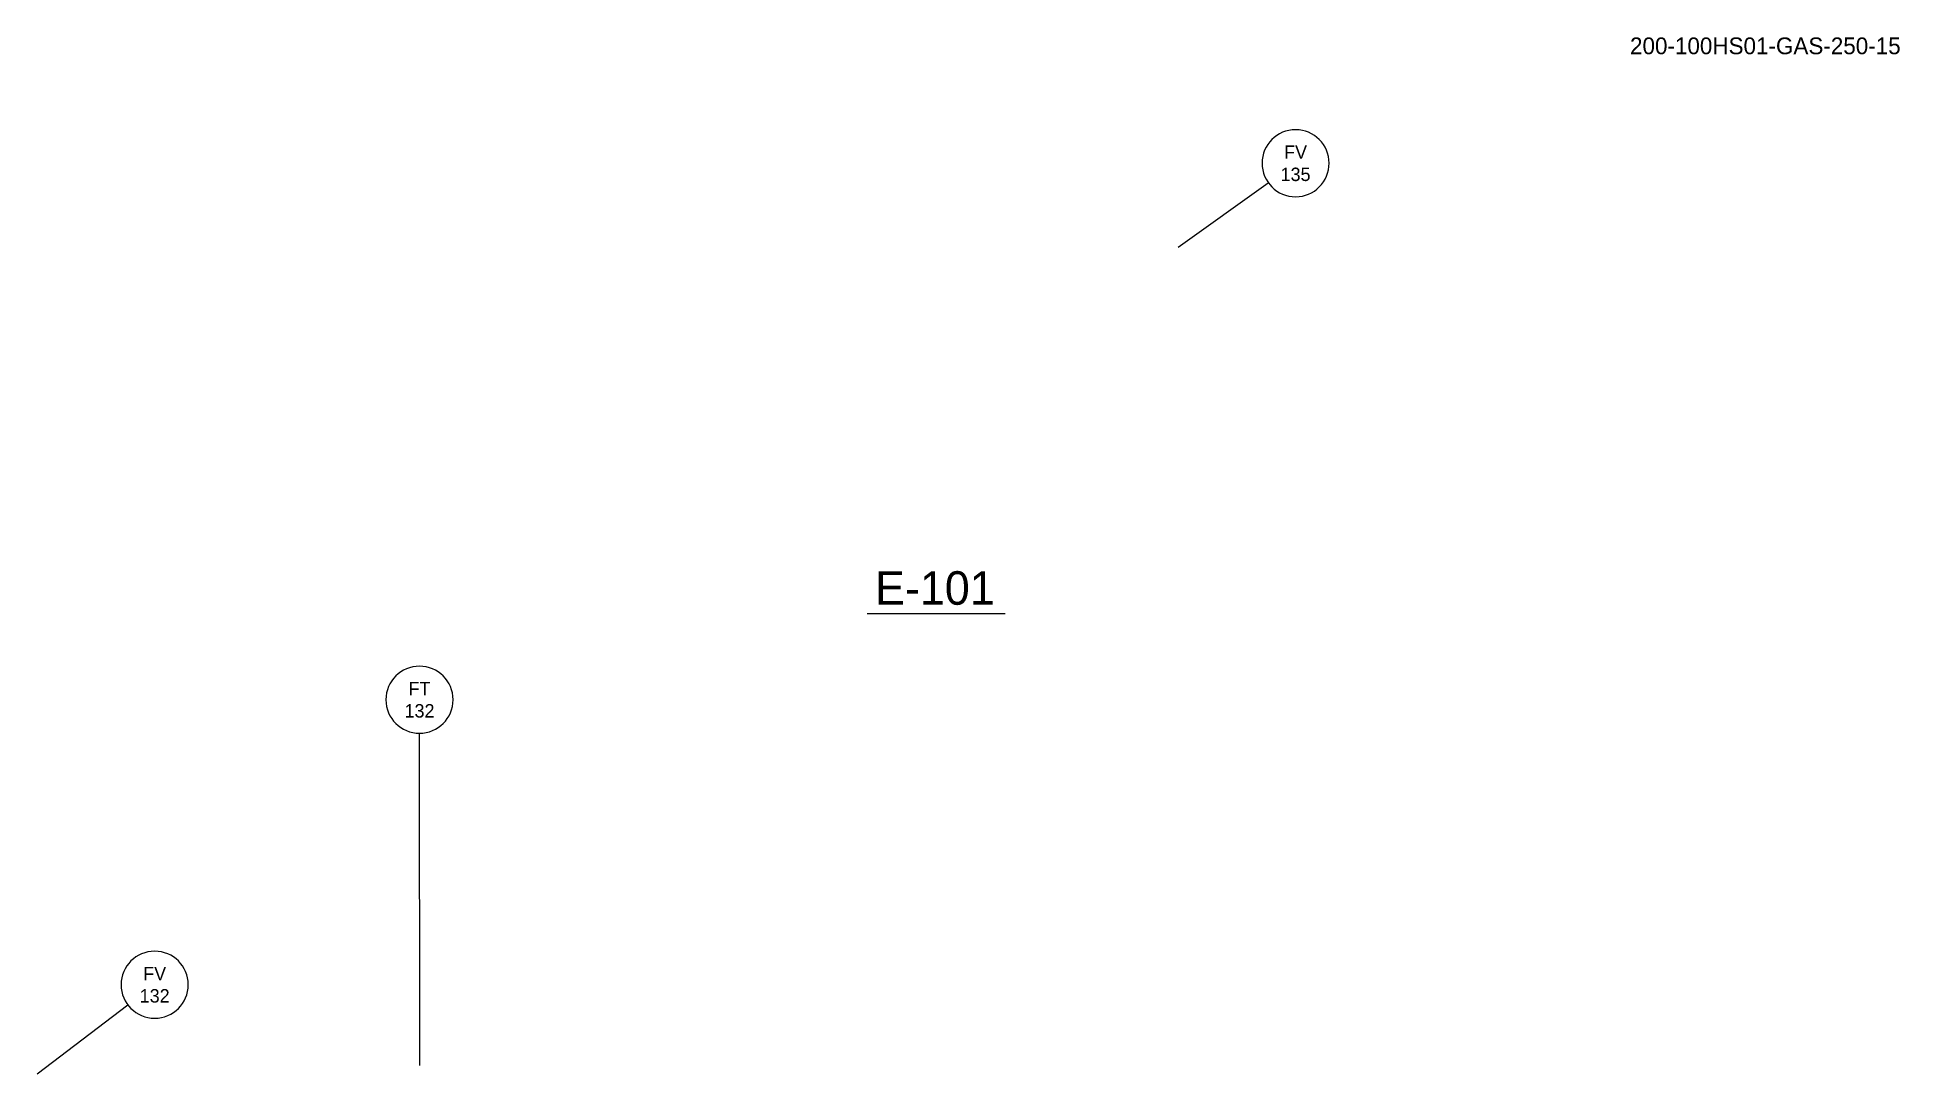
# Model space of a CAD drawing. Header units: millimetres. Extents: x 0 to 578, y 0 to 520.
# Drawn here: x 137 to 414.5, y 176.7 to 331.3 of the extents above; entities that cross this region are included whole.
import ezdxf
from ezdxf.enums import TextEntityAlignment as Align

# ---------------------------------------------------------------- set-up
doc = ezdxf.new("R2010")
doc.units = ezdxf.units.MM
doc.layers.add('Instrument', color=250, linetype='Continuous')
doc.layers.add('Text', color=7, linetype='Continuous')
doc.dimstyles.new('ISO-25', dxfattribs={"dimtxt": 2.5, "dimasz": 2.5, "dimexe": 1.25, "dimexo": 0.625, "dimtad": 1, "dimtxsty": 'Standard', "dimcen": 2.5, "dimadec": 0, "dimazin": 0, "dimtfac": 1, "dimtmove": 0, "dimatfit": 3, "dimfxl": 1, "dimarcsym": 0})

# ---------------------------------------------------------------- blocks, each defined once
blk = doc.blocks.new('*U3')
at = {"color": 0, "linetype": 'ByBlock', "lineweight": -3}
blk.add_line((-0.404, -0.152), (0.42, -0.152), dxfattribs=at)
at = {"color": 0, "linetype": 'ByBlock', "lineweight": -2}
blk.add_attdef('#(Equipment.Tag)', text='', height=0.2, dxfattribs=at).set_placement((0, 0), align=Align.MIDDLE)
blk = doc.blocks.new('*U14')
at = {"color": 0, "linetype": 'ByBlock', "lineweight": -2}
for start, end in [(0, 180), (180, 0)]:
    blk.add_arc((0, 0), 0.25, start, end, dxfattribs=at)
blk.add_wipeout([(-0.12, 0.149), (0.125, 0.151), (0.125, 0.024), (-0.12, 0.024)], dxfattribs=at)
blk.add_wipeout([(-0.144, -0.024), (0.149, -0.024), (0.149, -0.155), (-0.144, -0.155)], dxfattribs=at)
for tag, p in [('#(TargetObject.Type)', (0, 0.083)), ('#(TargetObject.LoopNumber)', (0, -0.083))]:
    blk.add_attdef(tag, text='', height=0.1, dxfattribs=at).set_placement(p, align=Align.MIDDLE_CENTER)
blk = doc.blocks.new('*U13')
at = {"color": 0, "linetype": 'ByBlock', "lineweight": -2}
for start, end in [(0, 180), (180, 0)]:
    blk.add_arc((0, 0), 0.25, start, end, dxfattribs=at)
blk.add_wipeout([(-0.102, 0.149), (0.107, 0.151), (0.107, 0.024), (-0.102, 0.024)], dxfattribs=at)
blk.add_wipeout([(-0.144, -0.024), (0.149, -0.024), (0.149, -0.155), (-0.144, -0.155)], dxfattribs=at)
for tag, p in [('#(TargetObject.Type)', (0, 0.083)), ('#(TargetObject.LoopNumber)', (0, -0.083))]:
    blk.add_attdef(tag, text='', height=0.1, dxfattribs=at).set_placement(p, align=Align.MIDDLE_CENTER)
blk = doc.blocks.new('Pipeline Tag_block')
at = {"color": 0, "linetype": 'ByBlock', "lineweight": -2}
blk.add_attdef('#(TargetObject.Tag)', text='', height=0.1, dxfattribs=at).set_placement((0, 0), align=Align.MIDDLE_CENTER)

msp = doc.modelspace()

# ---------------------------------------------------------------- block references
at = {"layer": 'Instrument', "linetype": 'ByBlock', "xscale": 20, "yscale": 20, "zscale": 20}
for name, p, values in [('*U14', (324.49, 312.5), {'#(TargetObject.Type)': 'FV', '#(TargetObject.LoopNumber)': '135'}), ('*U13', (193.95, 232.5), {'#(TargetObject.Type)': 'FT', '#(TargetObject.LoopNumber)': '132'}), ('*U14', (154.49, 190), {'#(TargetObject.Type)': 'FV', '#(TargetObject.LoopNumber)': '132'})]:
    msp.add_blockref(name, p, dxfattribs=at).add_auto_attribs(values)
at = {"layer": 'Text', "xscale": 25, "yscale": 25, "zscale": 25}
for name, p, values in [('Pipeline Tag_block', (394.49, 330), {'#(TargetObject.Tag)': '200-100HS01-GAS-250-15'}), ('*U3', (270.74, 249.16), {'#(Equipment.Tag)': 'E-101'})]:
    msp.add_blockref(name, p, dxfattribs=at).add_auto_attribs(values)

# ---------------------------------------------------------------- next in the draw order: leaders
at = {"layer": 'Instrument', "linetype": 'ByBlock', "has_arrowhead": 0}
for points in [[(306.99, 300), (320.42, 309.59)], [(136.99, 176.72), (150.51, 186.98)]]:
    msp.add_leader(points, dimstyle='ISO-25', dxfattribs=at)
at = {"layer": 'Instrument', "color": 6, "linetype": 'ByBlock', "has_arrowhead": 0}
msp.add_leader([(194, 177.97), (193.96, 227.5)], dimstyle='ISO-25', dxfattribs=at)

doc.saveas('drawing.dxf')
